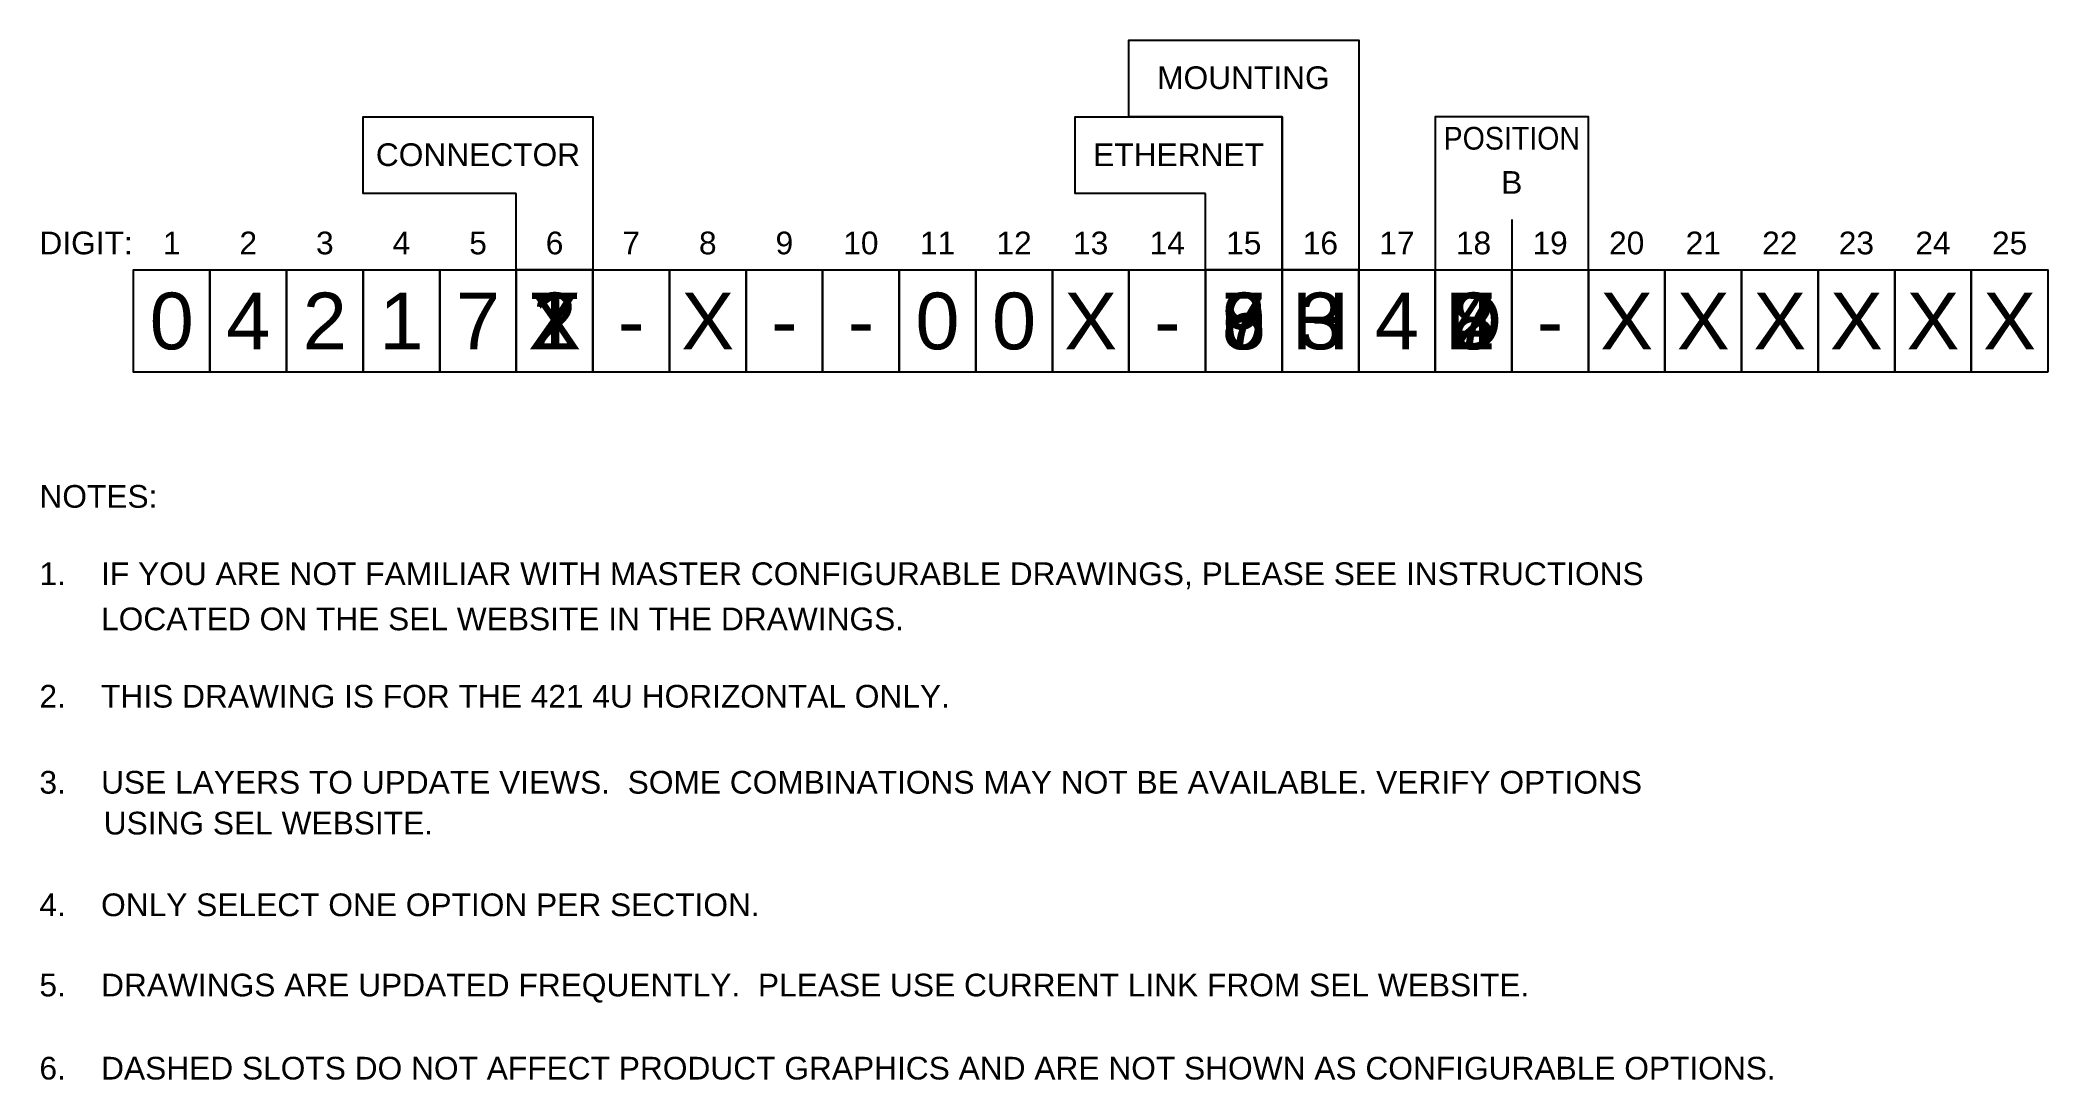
# Model space of a CAD drawing. Extents: x 0.5 to 47.5, y 0.5 to 35.2.
# Drawn here: x 0.51 to 22.63, y 23.76 to 35.22 of the extents above; entities that cross this region are included whole.
import ezdxf
from ezdxf.enums import TextEntityAlignment as Align

# ---------------------------------------------------------------- set-up
doc = ezdxf.new("R2010")
doc.units = 0
doc.header["$MEASUREMENT"] = 0
for name, color, linetype in [('1_0______CONNECTOR_TYPE_', 7, 'CONTINUOUS'), ('1_1__X__NONE__SV_SUBSCRIBE', 7, 'CONTINUOUS'), ('1_2__1__SCREW_TERMINAL__SV', 7, 'CONTINUOUS'), ('1_3__2__CONNECTORIZED__SV_', 7, 'CONTINUOUS'), ('1_4__T__TIME-DOMAIN_LINK__', 7, 'CONTINUOUS'), ('2_0______ETHERNET_CONNECTI', 7, 'CONTINUOUS'), ('2_1__6___4__10-100BASE-T_C', 7, 'CONTINUOUS'), ('2_2__7___4__100BASE-FX_CON', 7, 'CONTINUOUS'), ('2_3__8___2__10-100BASE-T__', 7, 'CONTINUOUS'), ('2_4__9___2__100-1000BASE__', 7, 'CONTINUOUS'), ('3_0______MOUNTING_', 7, 'CONTINUOUS'), ('3_1__H__HORIZONTAL_RACK_MO', 7, 'CONTINUOUS'), ('3_2__3__HORIZONTAL_PANEL_M', 7, 'CONTINUOUS'), ('4_0______IO_BOARD_POSITION', 7, 'CONTINUOUS'), ('4_1__2___8__OPTOISOLATED_I', 7, 'CONTINUOUS'), ('4_2__7___8__OPTOISOLATED_I', 7, 'CONTINUOUS'), ('4_3__4___24__OPTOISOLATED_', 7, 'CONTINUOUS'), ('4_4__D___24__OPTOISOLATED_', 7, 'CONTINUOUS'), ('4_5__8___8__OPTOISOLATED_I', 7, 'CONTINUOUS'), ('5_0______DWG_', 7, 'CONTINUOUS')]:
    doc.layers.add(name, color=color, linetype=linetype)
doc.styles.add('ARIAL', font='arial.ttf')

msp = doc.modelspace()

# ---------------------------------------------------------------- texts
at = {"layer": '1_1__X__NONE__SV_SUBSCRIBE', "style": 'ARIAL'}
msp.add_text('X', height=0.625, dxfattribs=at).set_placement((6.176, 31.812), align=Align.CENTER)
at = {"layer": '1_2__1__SCREW_TERMINAL__SV', "style": 'ARIAL'}
msp.add_text('1', height=0.625, dxfattribs=at).set_placement((6.176, 31.812), align=Align.CENTER)
at = {"layer": '1_3__2__CONNECTORIZED__SV_', "style": 'ARIAL'}
msp.add_text('2', height=0.625, dxfattribs=at).set_placement((6.176, 31.812), align=Align.CENTER)
at = {"layer": '1_4__T__TIME-DOMAIN_LINK__', "style": 'ARIAL'}
msp.add_text('T', height=0.625, dxfattribs=at).set_placement((6.176, 31.812), align=Align.CENTER)
at = {"layer": '2_1__6___4__10-100BASE-T_C', "style": 'ARIAL'}
msp.add_text('6', height=0.625, dxfattribs=at).set_placement((13.77, 31.812), align=Align.CENTER)
at = {"layer": '2_2__7___4__100BASE-FX_CON', "style": 'ARIAL'}
msp.add_text('7', height=0.625, dxfattribs=at).set_placement((13.77, 31.812), align=Align.CENTER)
at = {"layer": '2_3__8___2__10-100BASE-T__', "style": 'ARIAL'}
msp.add_text('8', height=0.625, dxfattribs=at).set_placement((13.77, 31.812), align=Align.CENTER)
at = {"layer": '2_4__9___2__100-1000BASE__', "style": 'ARIAL'}
msp.add_text('9', height=0.625, dxfattribs=at).set_placement((13.77, 31.812), align=Align.CENTER)
at = {"layer": '3_1__H__HORIZONTAL_RACK_MO', "style": 'ARIAL'}
msp.add_text('H', height=0.625, dxfattribs=at).set_placement((14.614, 31.812), align=Align.CENTER)
at = {"layer": '3_2__3__HORIZONTAL_PANEL_M', "style": 'ARIAL'}
msp.add_text('3', height=0.625, dxfattribs=at).set_placement((14.614, 31.812), align=Align.CENTER)
at = {"layer": '4_1__2___8__OPTOISOLATED_I', "style": 'ARIAL'}
msp.add_text('2', height=0.625, dxfattribs=at).set_placement((16.301, 31.812), align=Align.CENTER)
at = {"layer": '4_2__7___8__OPTOISOLATED_I', "style": 'ARIAL'}
msp.add_text('7', height=0.625, dxfattribs=at).set_placement((16.301, 31.812), align=Align.CENTER)
at = {"layer": '4_3__4___24__OPTOISOLATED_', "style": 'ARIAL'}
msp.add_text('4', height=0.625, dxfattribs=at).set_placement((16.301, 31.812), align=Align.CENTER)
at = {"layer": '4_4__D___24__OPTOISOLATED_', "style": 'ARIAL'}
msp.add_text('D', height=0.625, dxfattribs=at).set_placement((16.301, 31.812), align=Align.CENTER)
at = {"layer": '4_5__8___8__OPTOISOLATED_I', "style": 'ARIAL'}
msp.add_text('8', height=0.625, dxfattribs=at).set_placement((16.301, 31.812), align=Align.CENTER)
at = {"layer": '5_0______DWG_', "style": 'ARIAL'}
for s, height, p in [('MOUNTING', 0.25, (13.766, 34.68)), ('CONNECTOR', 0.25, (5.332, 33.832)), ('ETHERNET', 0.25, (13.051, 33.832)), ('B', 0.25, (16.723, 33.526)), ('1', 0.25, (1.958, 32.859)), ('2', 0.25, (2.801, 32.859)), ('3', 0.25, (3.645, 32.859)), ('4', 0.25, (4.489, 32.859)), ('5', 0.25, (5.333, 32.859)), ('6', 0.25, (6.176, 32.859)), ('7', 0.25, (7.02, 32.859)), ('8', 0.25, (7.864, 32.859)), ('9', 0.25, (8.708, 32.859)), ('10', 0.25, (9.551, 32.859)), ('11', 0.25, (10.395, 32.859)), ('12', 0.25, (11.239, 32.859)), ('13', 0.25, (12.083, 32.859)), ('14', 0.25, (12.926, 32.859)), ('15', 0.25, (13.77, 32.859)), ('16', 0.25, (14.614, 32.859)), ('17', 0.25, (15.458, 32.859)), ('18', 0.25, (16.301, 32.859)), ('19', 0.25, (17.145, 32.859)), ('20', 0.25, (17.989, 32.859)), ('21', 0.25, (18.833, 32.859)), ('22', 0.25, (19.676, 32.859)), ('23', 0.25, (20.52, 32.859)), ('24', 0.25, (21.364, 32.859)), ('25', 0.25, (22.208, 32.859)), ('0', 0.625, (1.958, 31.812)), ('4', 0.625, (2.801, 31.812)), ('2', 0.625, (3.645, 31.812)), ('1', 0.625, (4.489, 31.812)), ('7', 0.625, (5.333, 31.812)), ('X', 0.625, (7.864, 31.812)), ('0', 0.625, (10.395, 31.812)), ('0', 0.625, (11.239, 31.812)), ('X', 0.625, (12.083, 31.812)), ('4', 0.625, (15.458, 31.812)), ('X', 0.625, (17.989, 31.812)), ('X', 0.625, (18.833, 31.812)), ('X', 0.625, (19.676, 31.812)), ('X', 0.625, (20.52, 31.812)), ('X', 0.625, (21.364, 31.812)), ('X', 0.625, (22.208, 31.812)), ('-', 0.625, (7.02, 31.812)), ('-', 0.625, (8.708, 31.812)), ('-', 0.625, (9.551, 31.812)), ('-', 0.625, (12.926, 31.812)), ('-', 0.625, (17.145, 31.812))]:
    msp.add_text(s, height=height, dxfattribs=at).set_placement(p, align=Align.CENTER)
at = {"layer": '5_0______DWG_', "style": 'ARIAL', "width": 0.9}
msp.add_text('POSITION', height=0.25, dxfattribs=at).set_placement((16.723, 34.013), align=Align.CENTER)
at = {"layer": '5_0______DWG_', "style": 'ARIAL'}
for s, p in [('DIGIT:', (0.5, 32.859)), ('NOTES:', (0.5, 30.067)), ('1.    IF YOU ARE NOT FAMILIAR WITH MASTER CONFIGURABLE DRAWINGS, PLEASE SEE INSTRUCTIONS', (0.5, 29.215)), ('       LOCATED ON THE SEL WEBSITE IN THE DRAWINGS.', (0.5, 28.717)), ('2.    THIS DRAWING IS FOR THE 421 4U HORIZONTAL ONLY.', (0.5, 27.865)), ('3.    USE LAYERS TO UPDATE VIEWS.  SOME COMBINATIONS MAY NOT BE AVAILABLE. VERIFY OPTIONS', (0.5, 26.917)), ('       USING SEL WEBSITE.', (0.529, 26.467)), ('4.    ONLY SELECT ONE OPTION PER SECTION.', (0.5, 25.567)), ('5.    DRAWINGS ARE UPDATED FREQUENTLY.  PLEASE USE CURRENT LINK FROM SEL WEBSITE.', (0.5, 24.683)), ('6.    DASHED SLOTS DO NOT AFFECT PRODUCT GRAPHICS AND ARE NOT SHOWN AS CONFIGURABLE OPTIONS.', (0.5, 23.767))]:
    msp.add_text(s, height=0.25, dxfattribs=at).set_placement(p)

# ---------------------------------------------------------------- linework, layer by layer
at = {"layer": '1_0______CONNECTOR_TYPE_'}
msp.add_lwpolyline([(2.379, 31.562), (1.536, 31.562), (1.536, 32.687), (2.379, 32.687), (2.379, 31.562)], dxfattribs=at)
at = {"layer": '2_0______ETHERNET_CONNECTI'}
msp.add_lwpolyline([(2.379, 31.562), (1.536, 31.562), (1.536, 32.687), (2.379, 32.687), (2.379, 31.562)], dxfattribs=at)
at = {"layer": '3_0______MOUNTING_'}
msp.add_lwpolyline([(2.379, 31.562), (1.536, 31.562), (1.536, 32.687), (2.379, 32.687), (2.379, 31.562)], dxfattribs=at)
at = {"layer": '4_0______IO_BOARD_POSITION'}
msp.add_lwpolyline([(2.379, 31.562), (1.536, 31.562), (1.536, 32.687), (2.379, 32.687), (2.379, 31.562)], dxfattribs=at)
at = {"layer": '5_0______DWG_'}
for points in [[(14.192, 34.375), (12.504, 34.375), (12.504, 35.219), (15.036, 35.219), (15.036, 32.687), (14.192, 32.687), (14.192, 34.375)], [(5.754, 33.531), (4.067, 33.531), (4.067, 34.375), (6.598, 34.375), (6.598, 32.687), (5.754, 32.687), (5.754, 33.531)], [(13.348, 33.531), (11.911, 33.531), (11.911, 34.375), (14.192, 34.375), (14.192, 32.687), (13.348, 32.687), (13.348, 33.531)]]:
    msp.add_lwpolyline(points, close=True, dxfattribs=at)
for points in [[(17.567, 32.687), (17.567, 34.375), (15.879, 34.375), (15.879, 32.687), (17.567, 32.687)], [(16.723, 33.243), (16.723, 32.687)], [(2.379, 31.562), (1.536, 31.562), (1.536, 32.687), (2.379, 32.687), (2.379, 31.562)], [(3.223, 31.562), (2.379, 31.562), (2.379, 32.687), (3.223, 32.687), (3.223, 31.562)], [(4.067, 31.562), (3.223, 31.562), (3.223, 32.687), (4.067, 32.687), (4.067, 31.562)], [(4.911, 31.562), (4.067, 31.562), (4.067, 32.687), (4.911, 32.687), (4.911, 31.562)], [(5.754, 31.562), (4.911, 31.562), (4.911, 32.687), (5.754, 32.687), (5.754, 31.562)], [(6.598, 31.562), (5.754, 31.562), (5.754, 32.687), (6.598, 32.687), (6.598, 31.562)], [(7.442, 31.562), (6.598, 31.562), (6.598, 32.687), (7.442, 32.687), (7.442, 31.562)], [(8.286, 31.562), (7.442, 31.562), (7.442, 32.687), (8.286, 32.687), (8.286, 31.562)], [(9.129, 31.562), (8.286, 31.562), (8.286, 32.687), (9.129, 32.687), (9.129, 31.562)], [(9.973, 31.562), (9.129, 31.562), (9.129, 32.687), (9.973, 32.687), (9.973, 31.562)], [(10.817, 31.562), (9.973, 31.562), (9.973, 32.687), (10.817, 32.687), (10.817, 31.562)], [(11.661, 31.562), (10.817, 31.562), (10.817, 32.687), (11.661, 32.687), (11.661, 31.562)], [(12.504, 31.562), (11.661, 31.562), (11.661, 32.687), (12.504, 32.687), (12.504, 31.562)], [(13.348, 31.562), (12.504, 31.562), (12.504, 32.687), (13.348, 32.687), (13.348, 31.562)], [(14.192, 31.562), (13.348, 31.562), (13.348, 32.687), (14.192, 32.687), (14.192, 31.562)], [(15.036, 31.562), (14.192, 31.562), (14.192, 32.687), (15.036, 32.687), (15.036, 31.562)], [(15.879, 31.562), (15.036, 31.562), (15.036, 32.687), (15.879, 32.687), (15.879, 31.562)], [(16.723, 31.562), (15.879, 31.562), (15.879, 32.687), (16.723, 32.687), (16.723, 31.562)], [(17.567, 31.562), (16.723, 31.562), (16.723, 32.687), (17.567, 32.687), (17.567, 31.562)], [(18.411, 31.562), (17.567, 31.562), (17.567, 32.687), (18.411, 32.687), (18.411, 31.562)], [(19.254, 31.562), (18.411, 31.562), (18.411, 32.687), (19.254, 32.687), (19.254, 31.562)], [(20.098, 31.562), (19.254, 31.562), (19.254, 32.687), (20.098, 32.687), (20.098, 31.562)], [(20.942, 31.562), (20.098, 31.562), (20.098, 32.687), (20.942, 32.687), (20.942, 31.562)], [(21.786, 31.562), (20.942, 31.562), (20.942, 32.687), (21.786, 32.687), (21.786, 31.562)], [(22.629, 31.562), (21.786, 31.562), (21.786, 32.687), (22.629, 32.687), (22.629, 31.562)]]:
    msp.add_lwpolyline(points, dxfattribs=at)

msp.set_redraw_order([(e.dxf.handle, doc.entitydb.next_handle()) for e in msp.query("TEXT MTEXT ATTDEF DIMENSION ARC_DIMENSION")])  # texts and dimensions are drawn at this point

doc.saveas('drawing.dxf')
